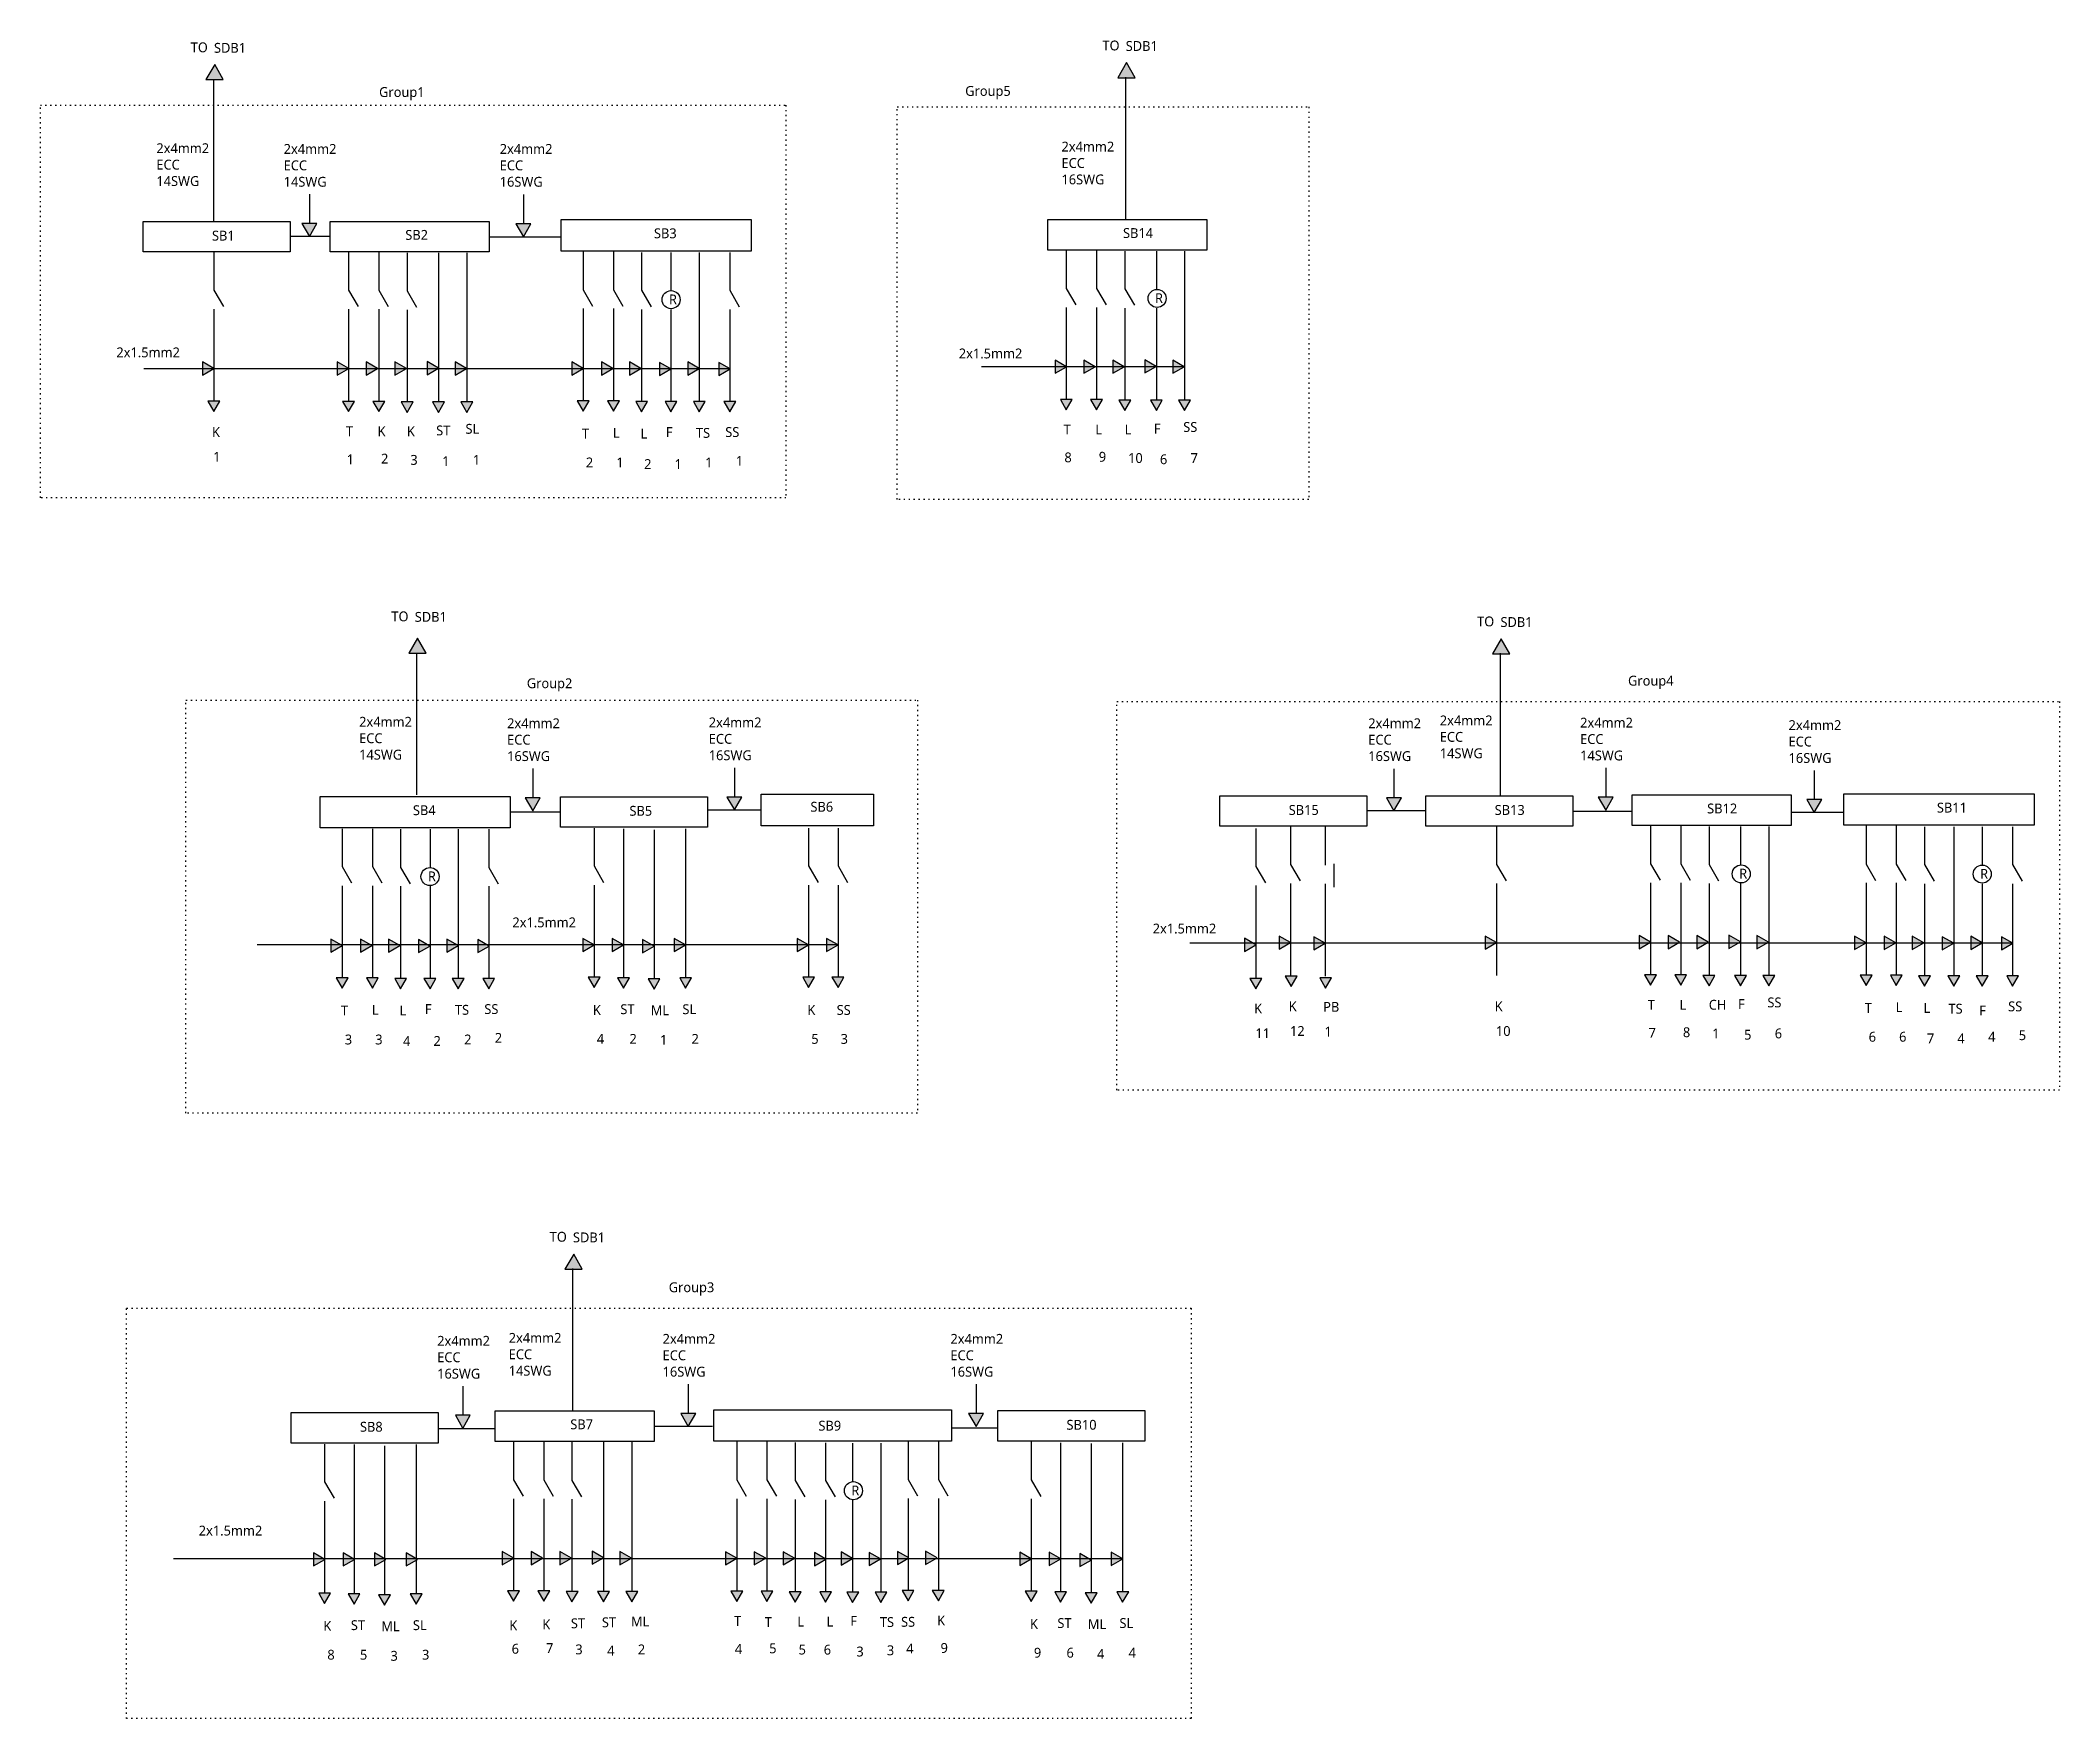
# Model space of a CAD drawing. Header units: inches. Extents: x 25 to 189, y -88 to 48.
import ezdxf

# ---------------------------------------------------------------- set-up
doc = ezdxf.new("R2010")
doc.units = ezdxf.units.IN
doc.header["$LTSCALE"] = 0.1
doc.header["$MEASUREMENT"] = 0
doc.linetypes.add('ACAD_ISO07W100', pattern=[3, 0, -3])

msp = doc.modelspace()

# ---------------------------------------------------------------- texts
at = {"linetype": 'Continuous', "char_height": 0.8, "width": 0.3799, "attachment_point": 1}
for s, insert in [('{\\fYu Gothic|b0|i0|c0|p34;TO}', (37.45, 47.83)), ('{\\fYu Gothic|b0|i0|c0|p34;SDB1}', (39.34, 47.79)), ('{\\fYu Gothic|b0|i0|c0|p34;TO}', (111.51, 47.98)), ('{\\fYu Gothic|b0|i0|c0|p34;SDB1}', (113.4, 47.94)), ('{\\fYu Gothic|b0|i0|c0|p34;Group5}', (100.36, 44.29)), ('{\\fYu Gothic|b0|i0|c0|p34;Group1}', (52.75, 44.2)), ('{\\fYu Gothic|b0|i0|c0|p34;2x4mm2\\PECC\\P14SWG}', (34.66, 39.64)), ('{\\fYu Gothic|b0|i0|c0|p34;2x4mm2\\PECC\\P14SWG}', (45, 39.58)), ('{\\fYu Gothic|b0|i0|c0|p34;2x4mm2\\PECC\\P16SWG}', (62.55, 39.58)), ('{\\fYu Gothic|b0|i0|c0|p34;2x4mm2\\PECC\\P16SWG}', (108.18, 39.77)), ('{\\fYu Gothic|b0|i0|c0|p34;SB1}', (39.18, 32.54)), ('{\\fYu Gothic|b0|i0|c0|p34;SB2}', (54.88, 32.6)), ('{\\fYu Gothic|b0|i0|c0|p34;SB3}', (75.08, 32.73)), ('{\\fYu Gothic|b0|i0|c0|p34;SB14}', (113.18, 32.75)), ('{\\fYu Gothic|b0|i0|c0|p34;R}', (76.3, 27.36)), ('{\\fYu Gothic|b0|i0|c0|p34;R}', (115.78, 27.46)), ('{\\fYu Gothic|b0|i0|c0|p34;2x1.5mm2}', (31.41, 23.06)), ('{\\fYu Gothic|b0|i0|c0|p34;2x1.5mm2}', (99.84, 22.97)), ('{\\fYu Gothic|b0|i0|c0|p34;K}', (39.18, 16.59)), ('{\\fYu Gothic|b0|i0|c0|p34;T}', (50.06, 16.65)), ('{\\fYu Gothic|b0|i0|c0|p34;K}', (52.63, 16.65)), ('{\\fYu Gothic|b0|i0|c0|p34;K}', (55.01, 16.65)), ('{\\fYu Gothic|b0|i0|c0|p34;ST}', (57.39, 16.72)), ('{\\fYu Gothic|b0|i0|c0|p34;SL}', (59.77, 16.85)), ('{\\fYu Gothic|b0|i0|c0|p34;T}', (69.23, 16.46)), ('{\\fYu Gothic|b0|i0|c0|p34;L}', (71.74, 16.52)), ('{\\fYu Gothic|b0|i0|c0|p34;L}', (73.99, 16.46)), ('{\\fYu Gothic|b0|i0|c0|p34;F}', (76.05, 16.59)), ('{\\fYu Gothic|b0|i0|c0|p34;TS}', (78.49, 16.52)), ('{\\fYu Gothic|b0|i0|c0|p34;SS}', (80.87, 16.59)), ('{\\fYu Gothic|b0|i0|c0|p34;T}', (108.36, 16.8)), ('{\\fYu Gothic|b0|i0|c0|p34;L}', (110.93, 16.8)), ('{\\fYu Gothic|b0|i0|c0|p34;L}', (113.31, 16.8)), ('{\\fYu Gothic|b0|i0|c0|p34;F}', (115.69, 16.87)), ('{\\fYu Gothic|b0|i0|c0|p34;SS}', (118.07, 17)), ('{\\fYu Gothic|b0|i0|c0|p34;1}', (39.28, 14.58)), ('{\\fYu Gothic|b0|i0|c0|p34;1}', (50.12, 14.38)), ('{\\fYu Gothic|b0|i0|c0|p34;2}', (52.91, 14.43)), ('{\\fYu Gothic|b0|i0|c0|p34;3}', (55.29, 14.33)), ('{\\fYu Gothic|b0|i0|c0|p34;1}', (57.88, 14.23)), ('{\\fYu Gothic|b0|i0|c0|p34;1}', (60.37, 14.33)), ('{\\fYu Gothic|b0|i0|c0|p34;2}', (69.55, 14.12)), ('{\\fYu Gothic|b0|i0|c0|p34;1}', (72.02, 14.12)), ('{\\fYu Gothic|b0|i0|c0|p34;2}', (74.28, 13.99)), ('{\\fYu Gothic|b0|i0|c0|p34;1}', (76.75, 13.99)), ('{\\fYu Gothic|b0|i0|c0|p34;1}', (79.24, 14.12)), ('{\\fYu Gothic|b0|i0|c0|p34;1}', (81.73, 14.25)), ('{\\fYu Gothic|b0|i0|c0|p34;8}', (108.42, 14.53)), ('{\\fYu Gothic|b0|i0|c0|p34;9}', (111.21, 14.58)), ('{\\fYu Gothic|b0|i0|c0|p34;10}', (113.59, 14.48)), ('{\\fYu Gothic|b0|i0|c0|p34;6}', (116.18, 14.38)), ('{\\fYu Gothic|b0|i0|c0|p34;7}', (118.67, 14.48)), ('{\\fYu Gothic|b0|i0|c0|p34;TO}', (53.75, 1.62)), ('{\\fYu Gothic|b0|i0|c0|p34;SDB1}', (55.65, 1.58)), ('{\\fYu Gothic|b0|i0|c0|p34;TO}', (141.94, 1.21)), ('{\\fYu Gothic|b0|i0|c0|p34;SDB1}', (143.84, 1.16)), ('{\\fYu Gothic|b0|i0|c0|p34;Group2}', (64.75, -3.81)), ('{\\fYu Gothic|b0|i0|c0|p34;Group4}', (154.2, -3.6)), ('{\\fYu Gothic|b0|i0|c0|p34;2x4mm2\\PECC\\P14SWG}', (51.13, -6.94)), ('{\\fYu Gothic|b0|i0|c0|p34;2x4mm2\\PECC\\P16SWG}', (63.15, -7.06)), ('{\\fYu Gothic|b0|i0|c0|p34;2x4mm2\\PECC\\P16SWG}', (79.53, -6.99)), ('{\\fYu Gothic|b0|i0|c0|p34;2x4mm2\\PECC\\P16SWG}', (133.1, -7.06)), ('{\\fYu Gothic|b0|i0|c0|p34;2x4mm2\\PECC\\P14SWG}', (138.91, -6.83)), ('{\\fYu Gothic|b0|i0|c0|p34;2x4mm2\\PECC\\P14SWG}', (150.31, -7.01)), ('{\\fYu Gothic|b0|i0|c0|p34;2x4mm2\\PECC\\P16SWG}', (167.24, -7.21)), ('{\\fYu Gothic|b0|i0|c0|p34;SB4}', (55.5, -14.12)), ('{\\fYu Gothic|b0|i0|c0|p34;SB5}', (73.09, -14.17)), ('{\\fYu Gothic|b0|i0|c0|p34;SB6}', (87.79, -13.84)), ('{\\fYu Gothic|b0|i0|c0|p34;SB15}', (126.64, -14.1)), ('{\\fYu Gothic|b0|i0|c0|p34;SB13}', (143.37, -14.1)), ('{\\fYu Gothic|b0|i0|c0|p34;SB12}', (160.63, -13.98)), ('{\\fYu Gothic|b0|i0|c0|p34;SB11}', (179.29, -13.91)), ('{\\fYu Gothic|b0|i0|c0|p34;R}', (56.72, -19.49)), ('{\\fYu Gothic|b0|i0|c0|p34;R}', (163.23, -19.27)), ('{\\fYu Gothic|b0|i0|c0|p34;R}', (182.8, -19.29)), ('{\\fYu Gothic|b0|i0|c0|p34;2x1.5mm2}', (63.58, -23.23)), ('{\\fYu Gothic|b0|i0|c0|p34;2x1.5mm2}', (115.59, -23.73)), ('{\\fYu Gothic|b0|i0|c0|p34;T}', (49.65, -30.39)), ('{\\fYu Gothic|b0|i0|c0|p34;L}', (52.16, -30.33)), ('{\\fYu Gothic|b0|i0|c0|p34;L}', (54.41, -30.39)), ('{\\fYu Gothic|b0|i0|c0|p34;F}', (56.47, -30.27)), ('{\\fYu Gothic|b0|i0|c0|p34;TS}', (58.91, -30.33)), ('{\\fYu Gothic|b0|i0|c0|p34;SS}', (61.3, -30.27)), ('{\\fYu Gothic|b0|i0|c0|p34;K}', (70.12, -30.34)), ('{\\fYu Gothic|b0|i0|c0|p34;ST}', (72.35, -30.28)), ('{\\fYu Gothic|b0|i0|c0|p34;ML}', (74.82, -30.37)), ('{\\fYu Gothic|b0|i0|c0|p34;SL}', (77.39, -30.28)), ('{\\fYu Gothic|b0|i0|c0|p34;K}', (87.54, -30.34)), ('{\\fYu Gothic|b0|i0|c0|p34;SS}', (89.92, -30.34)), ('{\\fYu Gothic|b0|i0|c0|p34;K}', (123.83, -30.22)), ('{\\fYu Gothic|b0|i0|c0|p34;K}', (126.64, -30.04)), ('{\\fYu Gothic|b0|i0|c0|p34;PB}', (129.44, -30.09)), ('{\\fYu Gothic|b0|i0|c0|p34;K}', (143.37, -30.04)), ('{\\fYu Gothic|b0|i0|c0|p34;T}', (155.81, -29.92)), ('{\\fYu Gothic|b0|i0|c0|p34;L}', (158.38, -29.92)), ('{\\fYu Gothic|b0|i0|c0|p34;CH}', (160.76, -29.92)), ('{\\fYu Gothic|b0|i0|c0|p34;F}', (163.14, -29.86)), ('{\\fYu Gothic|b0|i0|c0|p34;SS}', (165.52, -29.73)), ('{\\fYu Gothic|b0|i0|c0|p34;T}', (173.43, -30.18)), ('{\\fYu Gothic|b0|i0|c0|p34;L}', (175.94, -30.11)), ('{\\fYu Gothic|b0|i0|c0|p34;L}', (178.2, -30.18)), ('{\\fYu Gothic|b0|i0|c0|p34;TS}', (180.23, -30.24)), ('{\\fYu Gothic|b0|i0|c0|p34;F}', (182.73, -30.38)), ('{\\fYu Gothic|b0|i0|c0|p34;SS}', (185.08, -30.05)), ('{\\fYu Gothic|b0|i0|c0|p34;3}', (49.97, -32.74)), ('{\\fYu Gothic|b0|i0|c0|p34;3}', (52.44, -32.74)), ('{\\fYu Gothic|b0|i0|c0|p34;2}', (59.66, -32.74)), ('{\\fYu Gothic|b0|i0|c0|p34;2}', (62.15, -32.61)), ('{\\fYu Gothic|b0|i0|c0|p34;4}', (70.44, -32.69)), ('{\\fYu Gothic|b0|i0|c0|p34;2}', (73.09, -32.69)), ('{\\fYu Gothic|b0|i0|c0|p34;1}', (75.57, -32.77)), ('{\\fYu Gothic|b0|i0|c0|p34;2}', (78.13, -32.69)), ('{\\fYu Gothic|b0|i0|c0|p34;5}', (87.86, -32.69)), ('{\\fYu Gothic|b0|i0|c0|p34;3}', (90.24, -32.69)), ('{\\fYu Gothic|b0|i0|c0|p34;11}', (123.93, -32.23)), ('{\\fYu Gothic|b0|i0|c0|p34;12}', (126.74, -32.05)), ('{\\fYu Gothic|b0|i0|c0|p34;1}', (129.54, -32.1)), ('{\\fYu Gothic|b0|i0|c0|p34;10}', (143.47, -32.05)), ('{\\fYu Gothic|b0|i0|c0|p34;7}', (155.87, -32.2)), ('{\\fYu Gothic|b0|i0|c0|p34;8}', (158.66, -32.15)), ('{\\fYu Gothic|b0|i0|c0|p34;1}', (161.04, -32.25)), ('{\\fYu Gothic|b0|i0|c0|p34;5}', (163.63, -32.35)), ('{\\fYu Gothic|b0|i0|c0|p34;6}', (166.12, -32.25)), ('{\\fYu Gothic|b0|i0|c0|p34;6}', (173.75, -32.52)), ('{\\fYu Gothic|b0|i0|c0|p34;6}', (176.22, -32.52)), ('{\\fYu Gothic|b0|i0|c0|p34;7}', (178.48, -32.65)), ('{\\fYu Gothic|b0|i0|c0|p34;4}', (180.95, -32.65)), ('{\\fYu Gothic|b0|i0|c0|p34;4}', (183.45, -32.52)), ('{\\fYu Gothic|b0|i0|c0|p34;5}', (185.94, -32.39)), ('{\\fYu Gothic|b0|i0|c0|p34;4}', (54.7, -32.86)), ('{\\fYu Gothic|b0|i0|c0|p34;2}', (57.17, -32.86)), ('{\\fYu Gothic|b0|i0|c0|p34;TO}', (66.61, -48.76)), ('{\\fYu Gothic|b0|i0|c0|p34;SDB1}', (68.5, -48.81)), ('{\\fYu Gothic|b0|i0|c0|p34;Group3}', (76.28, -52.86)), ('{\\fYu Gothic|b0|i0|c0|p34;2x4mm2\\PECC\\P16SWG}', (57.47, -57.21)), ('{\\fYu Gothic|b0|i0|c0|p34;2x4mm2\\PECC\\P14SWG}', (63.28, -56.97)), ('{\\fYu Gothic|b0|i0|c0|p34;2x4mm2\\PECC\\P16SWG}', (75.78, -57.05)), ('{\\fYu Gothic|b0|i0|c0|p34;2x4mm2\\PECC\\P16SWG}', (99.16, -57.05)), ('{\\fYu Gothic|b0|i0|c0|p34;SB8}', (51.2, -64.19)), ('{\\fYu Gothic|b0|i0|c0|p34;SB7}', (68.28, -63.99)), ('{\\fYu Gothic|b0|i0|c0|p34;SB9}', (88.44, -64.1)), ('{\\fYu Gothic|b0|i0|c0|p34;SB10}', (108.59, -64.03)), ('{\\fYu Gothic|b0|i0|c0|p34;R}', (91.11, -69.36)), ('{\\fYu Gothic|b0|i0|c0|p34;2x1.5mm2}', (38.1, -72.62)), ('{\\fYu Gothic|b0|i0|c0|p34;K}', (48.23, -80.36)), ('{\\fYu Gothic|b0|i0|c0|p34;ST}', (50.46, -80.3)), ('{\\fYu Gothic|b0|i0|c0|p34;SL}', (55.5, -80.3)), ('{\\fYu Gothic|b0|i0|c0|p34;K}', (63.33, -80.32)), ('{\\fYu Gothic|b0|i0|c0|p34;K}', (66.01, -80.24)), ('{\\fYu Gothic|b0|i0|c0|p34;ST}', (68.33, -80.15)), ('{\\fYu Gothic|b0|i0|c0|p34;ST}', (70.85, -80.07)), ('{\\fYu Gothic|b0|i0|c0|p34;ML}', (73.21, -80)), ('{\\fYu Gothic|b0|i0|c0|p34;T}', (81.59, -79.96)), ('{\\fYu Gothic|b0|i0|c0|p34;T}', (84.08, -80.05)), ('{\\fYu Gothic|b0|i0|c0|p34;L}', (86.72, -80.01)), ('{\\fYu Gothic|b0|i0|c0|p34;L}', (89.1, -80.01)), ('{\\fYu Gothic|b0|i0|c0|p34;F}', (91.03, -79.95)), ('{\\fYu Gothic|b0|i0|c0|p34;TS}', (93.43, -80.05)), ('{\\fYu Gothic|b0|i0|c0|p34;SS}', (95.15, -80.03)), ('{\\fYu Gothic|b0|i0|c0|p34;K}', (98.08, -79.92)), ('{\\fYu Gothic|b0|i0|c0|p34;K}', (105.62, -80.2)), ('{\\fYu Gothic|b0|i0|c0|p34;ST}', (107.85, -80.13)), ('{\\fYu Gothic|b0|i0|c0|p34;ML}', (110.32, -80.22)), ('{\\fYu Gothic|b0|i0|c0|p34;SL}', (112.89, -80.13)), ('{\\fYu Gothic|b0|i0|c0|p34;ML}', (52.93, -80.39)), ('{\\fYu Gothic|b0|i0|c0|p34;8}', (48.55, -82.7)), ('{\\fYu Gothic|b0|i0|c0|p34;5}', (51.2, -82.7)), ('{\\fYu Gothic|b0|i0|c0|p34;3}', (53.68, -82.79)), ('{\\fYu Gothic|b0|i0|c0|p34;3}', (56.24, -82.7)), ('{\\fYu Gothic|b0|i0|c0|p34;6}', (63.52, -82.22)), ('{\\fYu Gothic|b0|i0|c0|p34;7}', (66.31, -82.16)), ('{\\fYu Gothic|b0|i0|c0|p34;3}', (68.69, -82.27)), ('{\\fYu Gothic|b0|i0|c0|p34;4}', (71.28, -82.37)), ('{\\fYu Gothic|b0|i0|c0|p34;2}', (73.77, -82.27)), ('{\\fYu Gothic|b0|i0|c0|p34;4}', (81.65, -82.23)), ('{\\fYu Gothic|b0|i0|c0|p34;5}', (84.44, -82.18)), ('{\\fYu Gothic|b0|i0|c0|p34;5}', (86.83, -82.28)), ('{\\fYu Gothic|b0|i0|c0|p34;6}', (88.87, -82.29)), ('{\\fYu Gothic|b0|i0|c0|p34;3}', (91.52, -82.44)), ('{\\fYu Gothic|b0|i0|c0|p34;3}', (94, -82.34)), ('{\\fYu Gothic|b0|i0|c0|p34;4}', (95.57, -82.2)), ('{\\fYu Gothic|b0|i0|c0|p34;9}', (98.36, -82.15)), ('{\\fYu Gothic|b0|i0|c0|p34;9}', (105.94, -82.54)), ('{\\fYu Gothic|b0|i0|c0|p34;6}', (108.59, -82.54)), ('{\\fYu Gothic|b0|i0|c0|p34;4}', (111.07, -82.63)), ('{\\fYu Gothic|b0|i0|c0|p34;4}', (113.63, -82.54))]:
    msp.add_mtext(s, dxfattribs=dict(at, insert=insert))

# ---------------------------------------------------------------- hatches: boundary and pattern name
at = {"linetype": 'Continuous'}
h = msp.add_hatch(color=250, dxfattribs=at)
h.paths.add_polyline_path([(39.34, 17.85), (39.82, 18.69), (38.85, 18.69)])
h.paths.add_polyline_path([(39.34, 21.36), (38.41, 21.89), (38.41, 20.82)])
h.paths.add_polyline_path([(50.29, 21.34), (49.36, 21.88), (49.36, 20.8)])
h.paths.add_polyline_path([(52.63, 21.34), (51.7, 21.88), (51.7, 20.8)])
h.paths.add_polyline_path([(54.97, 21.34), (54.04, 21.88), (54.04, 20.8)])
h.paths.add_polyline_path([(57.57, 21.37), (56.65, 21.91), (56.65, 20.84)])
h.paths.add_polyline_path([(59.85, 21.34), (58.92, 21.88), (58.92, 20.8)])
h.paths.add_polyline_path([(50.27, 17.85), (50.76, 18.68), (49.79, 18.68)])
h.paths.add_polyline_path([(52.73, 17.85), (53.21, 18.68), (52.25, 18.68)])
h.paths.add_polyline_path([(55.02, 17.79), (55.51, 18.63), (54.54, 18.63)])
h.paths.add_polyline_path([(57.59, 17.79), (58.07, 18.63), (57.1, 18.63)])
h.paths.add_polyline_path([(59.88, 17.79), (60.36, 18.63), (59.4, 18.63)])
h.paths.add_polyline_path([(69.33, 21.34), (68.41, 21.88), (68.41, 20.81)])
h.paths.add_polyline_path([(71.74, 21.34), (70.81, 21.88), (70.81, 20.81)])
h.paths.add_polyline_path([(74.02, 21.34), (73.09, 21.88), (73.09, 20.81)])
h.paths.add_polyline_path([(76.45, 21.31), (75.53, 21.84), (75.53, 20.77)])
h.paths.add_polyline_path([(78.76, 21.34), (77.83, 21.88), (77.83, 20.81)])
h.paths.add_polyline_path([(81.27, 21.31), (80.34, 21.84), (80.34, 20.77)])
h.paths.add_polyline_path([(69.33, 17.89), (69.81, 18.72), (68.85, 18.72)])
h.paths.add_polyline_path([(71.79, 17.89), (72.27, 18.72), (71.3, 18.72)])
h.paths.add_polyline_path([(74.08, 17.83), (74.56, 18.67), (73.6, 18.67)])
h.paths.add_polyline_path([(76.46, 17.83), (76.95, 18.67), (75.98, 18.67)])
h.paths.add_polyline_path([(78.76, 17.83), (79.24, 18.67), (78.28, 18.67)])
h.paths.add_polyline_path([(81.24, 17.83), (81.72, 18.67), (80.75, 18.67)])
h.paths.add_polyline_path([(64.48, 32.04), (65.09, 33.09), (63.87, 33.09)])
h.paths.add_polyline_path([(47.09, 32.08), (47.7, 33.13), (46.48, 33.13)])
h.paths.add_polyline_path([(39.4, 46.04), (38.69, 44.81), (40.1, 44.81)])
h = msp.add_hatch(color=250, dxfattribs=at)
h.paths.add_polyline_path([(113.46, 46.19), (112.75, 44.96), (114.16, 44.96)])
h.paths.add_polyline_path([(108.59, 21.49), (107.66, 22.03), (107.66, 20.96)])
h.paths.add_polyline_path([(110.93, 21.49), (110, 22.03), (110, 20.96)])
h.paths.add_polyline_path([(113.27, 21.49), (112.34, 22.03), (112.34, 20.96)])
h.paths.add_polyline_path([(115.87, 21.52), (114.95, 22.06), (114.95, 20.99)])
h.paths.add_polyline_path([(118.15, 21.49), (117.22, 22.03), (117.22, 20.96)])
h.paths.add_polyline_path([(108.57, 18), (109.06, 18.83), (108.09, 18.83)])
h.paths.add_polyline_path([(111.03, 18), (111.51, 18.83), (110.55, 18.83)])
h.paths.add_polyline_path([(113.32, 17.94), (113.81, 18.78), (112.84, 18.78)])
h.paths.add_polyline_path([(115.89, 17.94), (116.37, 18.78), (115.4, 18.78)])
h.paths.add_polyline_path([(118.18, 17.94), (118.66, 18.78), (117.7, 18.78)])
h = msp.add_hatch(color=250, dxfattribs=at)
h.paths.add_polyline_path([(49.76, -25.51), (48.83, -24.98), (48.83, -26.05)])
h.paths.add_polyline_path([(52.16, -25.51), (51.23, -24.98), (51.23, -26.05)])
h.paths.add_polyline_path([(54.44, -25.51), (53.51, -24.98), (53.51, -26.05)])
h.paths.add_polyline_path([(56.88, -25.55), (55.95, -25.01), (55.95, -26.08)])
h.paths.add_polyline_path([(59.18, -25.51), (58.25, -24.98), (58.25, -26.05)])
h.paths.add_polyline_path([(61.69, -25.55), (60.76, -25.01), (60.76, -26.08)])
h.paths.add_polyline_path([(49.75, -28.96), (50.23, -28.13), (49.27, -28.13)])
h.paths.add_polyline_path([(61.66, -29.02), (62.14, -28.18), (61.17, -28.18)])
h.paths.add_polyline_path([(59.18, -29.02), (59.66, -28.18), (58.7, -28.18)])
h.paths.add_polyline_path([(56.89, -29.02), (57.37, -28.18), (56.4, -28.18)])
h.paths.add_polyline_path([(54.5, -29.02), (54.98, -28.18), (54.02, -28.18)])
h.paths.add_polyline_path([(52.21, -28.96), (52.69, -28.13), (51.72, -28.13)])
h.paths.add_polyline_path([(77.65, -25.46), (76.73, -24.93), (76.73, -26)])
h.paths.add_polyline_path([(75.09, -25.55), (74.16, -25.02), (74.16, -26.09)])
h.paths.add_polyline_path([(72.61, -25.46), (71.69, -24.93), (71.69, -26)])
h.paths.add_polyline_path([(70.23, -25.46), (69.3, -24.93), (69.3, -26)])
h.paths.add_polyline_path([(70.22, -28.92), (70.7, -28.08), (69.74, -28.08)])
h.paths.add_polyline_path([(72.61, -28.97), (73.09, -28.13), (72.13, -28.13)])
h.paths.add_polyline_path([(75.09, -29.06), (75.57, -28.22), (74.6, -28.22)])
h.paths.add_polyline_path([(77.65, -28.97), (78.13, -28.13), (77.17, -28.13)])
h.paths.add_polyline_path([(87.64, -25.46), (86.72, -24.93), (86.72, -26)])
h.paths.add_polyline_path([(90.03, -25.46), (89.1, -24.93), (89.1, -26)])
h.paths.add_polyline_path([(87.64, -28.92), (88.12, -28.08), (87.16, -28.08)])
h.paths.add_polyline_path([(90.03, -28.92), (90.51, -28.08), (89.54, -28.08)])
h.paths.add_polyline_path([(65.24, -14.57), (65.85, -13.52), (64.63, -13.52)])
h.paths.add_polyline_path([(81.62, -14.5), (82.23, -13.45), (81.01, -13.45)])
h.paths.add_polyline_path([(55.87, -0.54), (55.16, -1.77), (56.58, -1.77)])
h = msp.add_hatch(color=250, dxfattribs=at)
h.paths.add_polyline_path([(143.89, -0.59), (143.18, -1.81), (144.6, -1.81)])
h.paths.add_polyline_path([(152.39, -14.52), (153, -13.47), (151.78, -13.47)])
h.paths.add_polyline_path([(135.19, -14.57), (135.8, -13.52), (134.58, -13.52)])
h.paths.add_polyline_path([(169.33, -14.71), (169.94, -13.66), (168.72, -13.66)])
h.paths.add_polyline_path([(123.98, -25.45), (123.06, -24.91), (123.06, -25.99)])
h.paths.add_polyline_path([(126.79, -25.27), (125.87, -24.74), (125.87, -25.81)])
h.paths.add_polyline_path([(129.6, -25.32), (128.67, -24.79), (128.67, -25.86)])
h.paths.add_polyline_path([(143.53, -25.27), (142.6, -24.74), (142.6, -25.81)])
h.paths.add_polyline_path([(156.04, -25.24), (155.11, -24.7), (155.11, -25.77)])
h.paths.add_polyline_path([(158.38, -25.24), (157.45, -24.7), (157.45, -25.77)])
h.paths.add_polyline_path([(160.72, -25.24), (159.79, -24.7), (159.79, -25.77)])
h.paths.add_polyline_path([(163.33, -25.2), (162.4, -24.67), (162.4, -25.74)])
h.paths.add_polyline_path([(165.6, -25.24), (164.67, -24.7), (164.67, -25.77)])
h.paths.add_polyline_path([(173.54, -25.3), (172.61, -24.76), (172.61, -25.83)])
h.paths.add_polyline_path([(175.95, -25.3), (175.02, -24.76), (175.02, -25.83)])
h.paths.add_polyline_path([(178.22, -25.3), (177.29, -24.76), (177.29, -25.83)])
h.paths.add_polyline_path([(180.66, -25.33), (179.73, -24.79), (179.73, -25.87)])
h.paths.add_polyline_path([(182.97, -25.3), (182.04, -24.76), (182.04, -25.83)])
h.paths.add_polyline_path([(185.47, -25.33), (184.54, -24.79), (184.54, -25.87)])
h.paths.add_polyline_path([(156.02, -28.73), (156.51, -27.89), (155.54, -27.89)])
h.paths.add_polyline_path([(158.48, -28.73), (158.96, -27.89), (158, -27.89)])
h.paths.add_polyline_path([(160.78, -28.78), (161.26, -27.95), (160.29, -27.95)])
h.paths.add_polyline_path([(163.34, -28.78), (163.82, -27.95), (162.85, -27.95)])
h.paths.add_polyline_path([(165.63, -28.78), (166.12, -27.95), (165.15, -27.95)])
h.paths.add_polyline_path([(173.54, -28.75), (174.02, -27.91), (173.05, -27.91)])
h.paths.add_polyline_path([(175.99, -28.75), (176.47, -27.91), (175.51, -27.91)])
h.paths.add_polyline_path([(178.29, -28.8), (178.77, -27.97), (177.8, -27.97)])
h.paths.add_polyline_path([(180.67, -28.8), (181.15, -27.97), (180.19, -27.97)])
h.paths.add_polyline_path([(182.96, -28.8), (183.45, -27.97), (182.48, -27.97)])
h.paths.add_polyline_path([(185.44, -28.8), (185.92, -27.97), (184.96, -27.97)])
h = msp.add_hatch(color=250, dxfattribs=at)
h.paths.add_polyline_path([(129.64, -28.96), (130.12, -28.12), (129.16, -28.12)])
h.paths.add_polyline_path([(126.84, -28.83), (127.32, -28), (126.36, -28)])
h.paths.add_polyline_path([(123.98, -29.02), (124.46, -28.19), (123.49, -28.19)])
h = msp.add_hatch(color=250, dxfattribs=at)
h.paths.add_polyline_path([(48.35, -75.36), (47.42, -74.82), (47.42, -75.89)])
h.paths.add_polyline_path([(50.76, -75.36), (49.83, -74.82), (49.83, -75.89)])
h.paths.add_polyline_path([(53.3, -75.36), (52.37, -74.82), (52.37, -75.89)])
h.paths.add_polyline_path([(55.88, -75.36), (54.96, -74.82), (54.96, -75.89)])
h.paths.add_polyline_path([(48.33, -78.93), (48.81, -78.1), (47.85, -78.1)])
h.paths.add_polyline_path([(50.72, -78.99), (51.2, -78.15), (50.24, -78.15)])
h.paths.add_polyline_path([(53.2, -79.07), (53.68, -78.24), (52.71, -78.24)])
h.paths.add_polyline_path([(55.76, -78.99), (56.24, -78.15), (55.28, -78.15)])
h.paths.add_polyline_path([(63.69, -75.25), (62.76, -74.72), (62.76, -75.79)])
h.paths.add_polyline_path([(66.03, -75.25), (65.1, -74.72), (65.1, -75.79)])
h.paths.add_polyline_path([(68.37, -75.25), (67.44, -74.72), (67.44, -75.79)])
h.paths.add_polyline_path([(70.97, -75.22), (70.05, -74.69), (70.05, -75.76)])
h.paths.add_polyline_path([(73.25, -75.25), (72.32, -74.72), (72.32, -75.79)])
h.paths.add_polyline_path([(63.67, -78.75), (64.16, -77.91), (63.19, -77.91)])
h.paths.add_polyline_path([(66.13, -78.75), (66.61, -77.91), (65.65, -77.91)])
h.paths.add_polyline_path([(68.42, -78.8), (68.91, -77.96), (67.94, -77.96)])
h.paths.add_polyline_path([(70.99, -78.8), (71.47, -77.96), (70.5, -77.96)])
h.paths.add_polyline_path([(73.28, -78.8), (73.76, -77.96), (72.8, -77.96)])
h.paths.add_polyline_path([(81.82, -75.27), (80.89, -74.74), (80.89, -75.81)])
h.paths.add_polyline_path([(84.16, -75.27), (83.23, -74.74), (83.23, -75.81)])
h.paths.add_polyline_path([(86.5, -75.27), (85.57, -74.74), (85.57, -75.81)])
h.paths.add_polyline_path([(89.04, -75.33), (88.11, -74.8), (88.11, -75.87)])
h.paths.add_polyline_path([(91.21, -75.29), (90.28, -74.75), (90.28, -75.83)])
h.paths.add_polyline_path([(93.49, -75.32), (92.56, -74.79), (92.56, -75.86)])
h.paths.add_polyline_path([(95.78, -75.24), (94.85, -74.71), (94.85, -75.78)])
h.paths.add_polyline_path([(98.08, -75.24), (97.15, -74.7), (97.15, -75.77)])
h.paths.add_polyline_path([(81.81, -78.77), (82.29, -77.93), (81.32, -77.93)])
h.paths.add_polyline_path([(84.26, -78.77), (84.74, -77.93), (83.78, -77.93)])
h.paths.add_polyline_path([(86.56, -78.82), (87.04, -77.98), (86.07, -77.98)])
h.paths.add_polyline_path([(89.02, -78.82), (89.5, -77.99), (88.54, -77.99)])
h.paths.add_polyline_path([(95.72, -78.73), (96.2, -77.89), (95.24, -77.89)])
h.paths.add_polyline_path([(91.22, -78.87), (91.71, -78.03), (90.74, -78.03)])
h.paths.add_polyline_path([(93.52, -78.87), (94, -78.03), (93.04, -78.03)])
h.paths.add_polyline_path([(98.18, -78.73), (98.66, -77.89), (97.69, -77.89)])
h.paths.add_polyline_path([(105.73, -75.32), (104.8, -74.78), (104.8, -75.85)])
h.paths.add_polyline_path([(108.12, -75.32), (107.19, -74.78), (107.19, -75.85)])
h.paths.add_polyline_path([(110.59, -75.41), (109.66, -74.87), (109.66, -75.94)])
h.paths.add_polyline_path([(113.16, -75.32), (112.23, -74.78), (112.23, -75.85)])
h.paths.add_polyline_path([(113.15, -78.82), (113.64, -77.99), (112.67, -77.99)])
h.paths.add_polyline_path([(110.59, -78.91), (111.07, -78.08), (110.11, -78.08)])
h.paths.add_polyline_path([(108.11, -78.82), (108.6, -77.99), (107.63, -77.99)])
h.paths.add_polyline_path([(105.72, -78.77), (106.21, -77.93), (105.24, -77.93)])
h.paths.add_polyline_path([(101.25, -64.56), (101.86, -63.51), (100.64, -63.51)])
h.paths.add_polyline_path([(77.86, -64.56), (78.47, -63.51), (77.25, -63.51)])
h.paths.add_polyline_path([(59.55, -64.72), (60.16, -63.66), (58.95, -63.66)])
h.paths.add_polyline_path([(68.56, -50.56), (67.85, -51.78), (69.26, -51.78)])

# ---------------------------------------------------------------- linework, layer by layer
for p, q in [((39.34, 33.3), (39.34, 44.85)), ((113.4, 33.45), (113.4, 45)), ((47.09, 35.5), (47.09, 33.13)), ((64.48, 35.47), (64.48, 33.09)), ((61.69, 33.3), (61.69, 30.82)), ((82.97, 33.45), (82.97, 30.89)), ((119.99, 33.45), (119.99, 30.97)), ((45.52, 32.09), (48.76, 32.09)), ((61.69, 32.04), (67.49, 32.04)), ((39.34, 30.8), (39.34, 30.82)), ((39.34, 30.8), (39.34, 27.71)), ((50.27, 30.79), (50.27, 27.71)), ((52.73, 30.79), (52.73, 27.71)), ((55.02, 30.74), (55.02, 27.65)), ((57.59, 30.74), (57.59, 27.65)), ((59.88, 30.74), (59.88, 27.65)), ((69.33, 30.84), (69.33, 27.75)), ((71.79, 30.84), (71.79, 27.75)), ((74.08, 30.78), (74.08, 27.7)), ((76.46, 30.78), (76.46, 27.7)), ((78.76, 30.78), (78.76, 27.7)), ((81.24, 30.78), (81.24, 27.7)), ((108.57, 30.95), (108.57, 27.86)), ((111.03, 30.95), (111.03, 27.86)), ((113.32, 30.89), (113.32, 27.81)), ((115.89, 30.89), (115.89, 27.81)), ((118.18, 30.89), (118.18, 27.81)), ((39.34, 27.71), (40.11, 26.39)), ((50.27, 27.71), (51.05, 26.38)), ((52.73, 27.71), (53.5, 26.38)), ((55.02, 27.65), (55.8, 26.32)), ((57.59, 27.65), (57.59, 26.11)), ((59.88, 27.65), (59.88, 26.11)), ((69.33, 27.75), (70.1, 26.42)), ((71.79, 27.75), (72.56, 26.42)), ((74.08, 27.7), (74.85, 26.37)), ((78.76, 27.7), (78.76, 26.15)), ((81.24, 27.7), (82.01, 26.37)), ((108.57, 27.86), (109.35, 26.53)), ((108.57, 26.31), (108.57, 18.83)), ((111.03, 27.86), (111.8, 26.53)), ((111.03, 26.31), (111.03, 18.83)), ((113.32, 27.81), (114.1, 26.48)), ((113.32, 26.26), (113.32, 18.78)), ((115.89, 26.26), (115.89, 18.78)), ((118.18, 27.81), (118.18, 26.26)), ((118.18, 26.26), (118.18, 18.78)), ((39.34, 26.17), (39.34, 18.69)), ((50.27, 26.16), (50.27, 18.68)), ((52.73, 26.16), (52.73, 18.68)), ((55.02, 26.11), (55.02, 18.63)), ((57.59, 26.11), (57.59, 18.63)), ((59.88, 26.11), (59.88, 18.63)), ((69.33, 26.21), (69.33, 18.72)), ((71.79, 26.21), (71.79, 18.72)), ((74.08, 26.15), (74.08, 18.67)), ((76.46, 26.15), (76.46, 18.67)), ((78.76, 26.15), (78.76, 18.67)), ((81.24, 26.15), (81.24, 18.67)), ((33.65, 21.34), (81.16, 21.34)), ((118.15, 21.49), (101.68, 21.49)), ((55.81, -13.28), (55.81, -1.73)), ((143.83, -13.33), (143.83, -1.78)), ((65.24, -11.14), (65.24, -13.52)), ((81.62, -11.07), (81.62, -13.45)), ((135.19, -11.15), (135.19, -13.52)), ((152.39, -11.09), (152.39, -13.47)), ((169.32, -11.29), (169.32, -13.66)), ((63.39, -13.4), (63.39, -15.96)), ((63.46, -14.64), (67.5, -14.64)), ((79.49, -14.5), (83.75, -14.5)), ((133.02, -14.54), (137.78, -14.54)), ((149.72, -14.61), (154.56, -14.61)), ((167.45, -13.28), (167.45, -15.76)), ((167.45, -14.68), (171.7, -14.68)), ((187.18, -13.19), (187.18, -15.74)), ((49.75, -16.02), (49.75, -19.1)), ((52.21, -16.02), (52.21, -19.1)), ((54.5, -16.07), (54.5, -19.16)), ((56.89, -16.07), (56.89, -19.16)), ((59.18, -16.07), (59.18, -19.16)), ((61.66, -16.07), (61.66, -19.16)), ((70.22, -15.97), (70.22, -19.05)), ((72.61, -16.02), (72.61, -19.11)), ((75.09, -16.11), (75.09, -19.2)), ((77.65, -16.02), (77.65, -19.11)), ((87.64, -15.97), (87.64, -19.05)), ((90.03, -15.97), (90.03, -19.05)), ((123.98, -16.01), (123.98, -19.09)), ((126.79, -15.83), (126.79, -18.92)), ((129.6, -15.88), (129.6, -18.97)), ((143.53, -15.83), (143.53, -18.92)), ((156.02, -15.78), (156.02, -18.87)), ((158.48, -15.78), (158.48, -18.87)), ((160.78, -15.84), (160.78, -18.92)), ((163.34, -15.84), (163.34, -18.92)), ((165.63, -15.84), (165.63, -18.92)), ((173.54, -15.8), (173.54, -18.89)), ((175.99, -15.8), (175.99, -18.89)), ((178.29, -15.86), (178.29, -18.94)), ((180.67, -15.86), (180.67, -18.94)), ((182.96, -15.86), (182.96, -18.94)), ((185.44, -15.86), (185.44, -18.94)), ((49.75, -19.1), (50.52, -20.43)), ((52.21, -19.1), (52.98, -20.43)), ((54.5, -19.16), (55.27, -20.49)), ((59.18, -19.16), (59.18, -20.7)), ((61.66, -19.16), (62.43, -20.49)), ((70.22, -19.05), (70.99, -20.38)), ((72.61, -19.11), (72.61, -20.65)), ((75.09, -19.2), (75.09, -20.74)), ((77.65, -19.11), (77.65, -20.65)), ((87.64, -19.05), (88.41, -20.38)), ((90.03, -19.05), (90.8, -20.38)), ((123.98, -19.09), (124.76, -20.42)), ((126.79, -18.92), (127.57, -20.25)), ((130.31, -18.87), (130.31, -20.77)), ((143.53, -18.92), (144.3, -20.25)), ((156.02, -18.87), (156.8, -20.2)), ((158.48, -18.87), (159.25, -20.2)), ((160.78, -18.92), (161.55, -20.25)), ((165.63, -18.92), (165.63, -20.47)), ((173.54, -18.89), (174.31, -20.22)), ((175.99, -18.89), (176.76, -20.22)), ((178.29, -18.94), (179.06, -20.27)), ((180.67, -18.94), (180.67, -20.49)), ((185.44, -18.94), (186.21, -20.27)), ((49.75, -20.65), (49.75, -28.13)), ((52.21, -20.65), (52.21, -28.13)), ((54.5, -20.7), (54.5, -28.18)), ((56.89, -20.7), (56.89, -28.18)), ((59.18, -20.7), (59.18, -28.18)), ((61.66, -20.7), (61.66, -28.18)), ((70.22, -20.6), (70.22, -28.08)), ((72.61, -20.65), (72.61, -28.13)), ((75.09, -20.74), (75.09, -28.22)), ((77.65, -20.65), (77.65, -28.13)), ((87.64, -20.6), (87.64, -28.08)), ((90.03, -20.6), (90.03, -28.08)), ((123.98, -20.64), (123.98, -28.12)), ((126.79, -20.46), (126.79, -27.94)), ((129.6, -20.51), (129.6, -27.99)), ((143.53, -20.46), (143.53, -27.94)), ((156.02, -20.41), (156.02, -27.89)), ((158.48, -20.41), (158.48, -27.89)), ((160.78, -20.47), (160.78, -27.95)), ((163.34, -20.47), (163.34, -27.95)), ((165.63, -20.47), (165.63, -27.95)), ((173.54, -20.43), (173.54, -27.91)), ((175.99, -20.43), (175.99, -27.91)), ((178.29, -20.49), (178.29, -27.97)), ((180.67, -20.49), (180.67, -27.97)), ((182.96, -20.49), (182.96, -27.97)), ((185.44, -20.49), (185.44, -27.97)), ((90.03, -25.46), (42.86, -25.46)), ((185.47, -25.33), (118.61, -25.33)), ((68.5, -63.3), (68.5, -51.74)), ((59.55, -61.29), (59.55, -63.66)), ((77.86, -61.14), (77.86, -63.51)), ((101.24, -61.14), (101.24, -63.51)), ((75.09, -63.3), (75.09, -65.78)), ((57.56, -64.72), (62.17, -64.72)), ((75.16, -64.53), (79.83, -64.53)), ((99.29, -64.67), (102.99, -64.67)), ((48.33, -65.99), (48.33, -69.07)), ((50.72, -66.04), (50.72, -69.13)), ((53.2, -66.13), (53.2, -69.21)), ((55.76, -66.04), (55.76, -69.13)), ((63.67, -65.8), (63.67, -68.89)), ((66.13, -65.8), (66.13, -68.89)), ((68.42, -65.85), (68.42, -68.94)), ((70.99, -65.85), (70.99, -68.94)), ((73.28, -65.85), (73.28, -68.94)), ((81.81, -65.82), (81.81, -68.9)), ((84.26, -65.82), (84.26, -68.9)), ((86.56, -65.87), (86.56, -68.96)), ((89.02, -65.88), (89.02, -68.96)), ((91.22, -65.92), (91.22, -69.01)), ((93.52, -65.92), (93.52, -69.01)), ((95.72, -65.78), (95.72, -68.87)), ((98.18, -65.78), (98.18, -68.87)), ((105.72, -65.82), (105.72, -68.91)), ((108.11, -65.88), (108.11, -68.96)), ((110.59, -65.96), (110.59, -69.05)), ((113.15, -65.88), (113.15, -68.96)), ((63.67, -68.89), (64.45, -70.22)), ((66.13, -68.89), (66.9, -70.22)), ((95.72, -68.87), (96.49, -70.2)), ((98.18, -68.87), (98.95, -70.2)), ((48.33, -69.07), (49.1, -70.4)), ((50.72, -69.13), (50.72, -70.67)), ((53.2, -69.21), (53.2, -70.76)), ((55.76, -69.13), (55.76, -70.67)), ((63.67, -70.43), (63.67, -77.91)), ((66.13, -70.43), (66.13, -77.91)), ((68.42, -68.94), (69.2, -70.27)), ((68.42, -70.48), (68.42, -77.96)), ((70.99, -68.94), (70.99, -70.48)), ((70.99, -70.48), (70.99, -77.96)), ((73.28, -68.94), (73.28, -70.48)), ((73.28, -70.48), (73.28, -77.96)), ((81.81, -68.9), (82.58, -70.23)), ((81.81, -70.45), (81.81, -77.93)), ((84.26, -68.9), (85.03, -70.23)), ((84.26, -70.45), (84.26, -77.93)), ((86.56, -68.96), (87.33, -70.29)), ((86.56, -70.5), (86.56, -77.98)), ((89.02, -68.96), (89.79, -70.29)), ((89.02, -70.51), (89.02, -77.99)), ((93.52, -69.01), (93.52, -70.55)), ((95.72, -70.41), (95.72, -77.89)), ((98.18, -70.41), (98.18, -77.89)), ((105.72, -68.91), (106.5, -70.24)), ((105.72, -70.45), (105.72, -77.93)), ((108.11, -68.96), (108.11, -70.51)), ((108.11, -70.51), (108.11, -77.99)), ((110.59, -69.05), (110.59, -70.59)), ((113.15, -68.96), (113.15, -70.51)), ((113.15, -70.51), (113.15, -77.99)), ((48.33, -70.62), (48.33, -78.1)), ((50.72, -70.67), (50.72, -78.15)), ((53.2, -70.76), (53.2, -78.24)), ((55.76, -70.67), (55.76, -78.15)), ((91.22, -70.55), (91.22, -78.03)), ((93.52, -70.55), (93.52, -78.03)), ((110.59, -70.59), (110.59, -78.08)), ((113.15, -75.32), (36.06, -75.32))]:
    msp.add_line(p, q, dxfattribs=at)
for points in [[(39.4, 46.04), (38.69, 44.81), (40.1, 44.81)], [(113.46, 46.19), (112.75, 44.96), (114.16, 44.96)], [(33.59, 33.3), (45.53, 33.3), (45.53, 30.82), (33.59, 30.82)], [(47.09, 32.08), (47.7, 33.13), (46.48, 33.13)], [(64.48, 32.04), (65.09, 33.09), (63.87, 33.09)], [(39.34, 21.36), (38.41, 21.89), (38.41, 20.82)], [(50.29, 21.34), (49.36, 21.88), (49.36, 20.8)], [(52.63, 21.34), (51.7, 21.88), (51.7, 20.8)], [(54.97, 21.34), (54.04, 21.88), (54.04, 20.8)], [(57.57, 21.37), (56.65, 21.91), (56.65, 20.84)], [(59.85, 21.34), (58.92, 21.88), (58.92, 20.8)], [(69.33, 21.34), (68.41, 21.88), (68.41, 20.81)], [(71.74, 21.34), (70.81, 21.88), (70.81, 20.81)], [(74.02, 21.34), (73.09, 21.88), (73.09, 20.81)], [(76.45, 21.31), (75.53, 21.84), (75.53, 20.77)], [(78.76, 21.34), (77.83, 21.88), (77.83, 20.81)], [(81.27, 21.31), (80.34, 21.84), (80.34, 20.77)], [(108.59, 21.49), (107.66, 22.03), (107.66, 20.96)], [(110.93, 21.49), (110, 22.03), (110, 20.96)], [(113.27, 21.49), (112.34, 22.03), (112.34, 20.96)], [(115.87, 21.52), (114.95, 22.06), (114.95, 20.99)], [(118.15, 21.49), (117.22, 22.03), (117.22, 20.96)], [(39.34, 17.85), (39.82, 18.69), (38.85, 18.69)], [(50.27, 17.85), (50.76, 18.68), (49.79, 18.68)], [(52.73, 17.85), (53.21, 18.68), (52.25, 18.68)], [(55.02, 17.79), (55.51, 18.63), (54.54, 18.63)], [(57.59, 17.79), (58.07, 18.63), (57.1, 18.63)], [(59.88, 17.79), (60.36, 18.63), (59.4, 18.63)], [(69.33, 17.89), (69.81, 18.72), (68.85, 18.72)], [(71.79, 17.89), (72.27, 18.72), (71.3, 18.72)], [(74.08, 17.83), (74.56, 18.67), (73.6, 18.67)], [(76.46, 17.83), (76.95, 18.67), (75.98, 18.67)], [(78.76, 17.83), (79.24, 18.67), (78.28, 18.67)], [(81.24, 17.83), (81.72, 18.67), (80.75, 18.67)], [(108.57, 18), (109.06, 18.83), (108.09, 18.83)], [(111.03, 18), (111.51, 18.83), (110.55, 18.83)], [(113.32, 17.94), (113.81, 18.78), (112.84, 18.78)], [(115.89, 17.94), (116.37, 18.78), (115.4, 18.78)], [(118.18, 17.94), (118.66, 18.78), (117.7, 18.78)], [(55.87, -0.54), (55.16, -1.77), (56.58, -1.77)], [(143.89, -0.59), (143.18, -1.81), (144.6, -1.81)], [(65.24, -14.57), (65.85, -13.52), (64.63, -13.52)], [(67.5, -13.42), (79.43, -13.42), (79.43, -15.89), (67.5, -15.89)], [(81.62, -14.5), (82.23, -13.45), (81.01, -13.45)], [(83.8, -13.23), (92.9, -13.23), (92.9, -15.79), (83.8, -15.79)], [(121.05, -13.34), (132.98, -13.34), (132.98, -15.82), (121.05, -15.82)], [(135.19, -14.57), (135.8, -13.52), (134.58, -13.52)], [(137.78, -13.34), (149.72, -13.34), (149.72, -15.82), (137.78, -15.82)], [(152.39, -14.52), (153, -13.47), (151.78, -13.47)], [(169.33, -14.71), (169.94, -13.66), (168.72, -13.66)], [(49.76, -25.51), (48.83, -24.98), (48.83, -26.05)], [(52.16, -25.51), (51.23, -24.98), (51.23, -26.05)], [(54.44, -25.51), (53.51, -24.98), (53.51, -26.05)], [(56.88, -25.55), (55.95, -25.01), (55.95, -26.08)], [(59.18, -25.51), (58.25, -24.98), (58.25, -26.05)], [(61.69, -25.55), (60.76, -25.01), (60.76, -26.08)], [(70.23, -25.46), (69.3, -24.93), (69.3, -26)], [(72.61, -25.46), (71.69, -24.93), (71.69, -26)], [(75.09, -25.55), (74.16, -25.02), (74.16, -26.09)], [(77.65, -25.46), (76.73, -24.93), (76.73, -26)], [(87.64, -25.46), (86.72, -24.93), (86.72, -26)], [(90.03, -25.46), (89.1, -24.93), (89.1, -26)], [(123.98, -25.45), (123.06, -24.91), (123.06, -25.99)], [(126.79, -25.27), (125.87, -24.74), (125.87, -25.81)], [(129.6, -25.32), (128.67, -24.79), (128.67, -25.86)], [(143.53, -25.27), (142.6, -24.74), (142.6, -25.81)], [(156.04, -25.24), (155.11, -24.7), (155.11, -25.77)], [(158.38, -25.24), (157.45, -24.7), (157.45, -25.77)], [(160.72, -25.24), (159.79, -24.7), (159.79, -25.77)], [(163.33, -25.2), (162.4, -24.67), (162.4, -25.74)], [(165.6, -25.24), (164.67, -24.7), (164.67, -25.77)], [(173.54, -25.3), (172.61, -24.76), (172.61, -25.83)], [(175.95, -25.3), (175.02, -24.76), (175.02, -25.83)], [(178.22, -25.3), (177.29, -24.76), (177.29, -25.83)], [(180.66, -25.33), (179.73, -24.79), (179.73, -25.87)], [(182.97, -25.3), (182.04, -24.76), (182.04, -25.83)], [(185.47, -25.33), (184.54, -24.79), (184.54, -25.87)], [(49.75, -28.96), (50.23, -28.13), (49.27, -28.13)], [(52.21, -28.96), (52.69, -28.13), (51.72, -28.13)], [(54.5, -29.02), (54.98, -28.18), (54.02, -28.18)], [(56.89, -29.02), (57.37, -28.18), (56.4, -28.18)], [(59.18, -29.02), (59.66, -28.18), (58.7, -28.18)], [(61.66, -29.02), (62.14, -28.18), (61.17, -28.18)], [(70.22, -28.92), (70.7, -28.08), (69.74, -28.08)], [(72.61, -28.97), (73.09, -28.13), (72.13, -28.13)], [(75.09, -29.06), (75.57, -28.22), (74.6, -28.22)], [(77.65, -28.97), (78.13, -28.13), (77.17, -28.13)], [(87.64, -28.92), (88.12, -28.08), (87.16, -28.08)], [(90.03, -28.92), (90.51, -28.08), (89.54, -28.08)], [(123.98, -29.02), (124.46, -28.19), (123.49, -28.19)], [(126.84, -28.83), (127.32, -28), (126.36, -28)], [(129.64, -28.96), (130.12, -28.12), (129.16, -28.12)], [(156.02, -28.73), (156.51, -27.89), (155.54, -27.89)], [(158.48, -28.73), (158.96, -27.89), (158, -27.89)], [(160.78, -28.78), (161.26, -27.95), (160.29, -27.95)], [(163.34, -28.78), (163.82, -27.95), (162.85, -27.95)], [(165.63, -28.78), (166.12, -27.95), (165.15, -27.95)], [(173.54, -28.75), (174.02, -27.91), (173.05, -27.91)], [(175.99, -28.75), (176.47, -27.91), (175.51, -27.91)], [(178.29, -28.8), (178.77, -27.97), (177.8, -27.97)], [(180.67, -28.8), (181.15, -27.97), (180.19, -27.97)], [(182.96, -28.8), (183.45, -27.97), (182.48, -27.97)], [(185.44, -28.8), (185.92, -27.97), (184.96, -27.97)], [(68.56, -50.56), (67.85, -51.78), (69.26, -51.78)], [(45.61, -63.43), (57.55, -63.43), (57.55, -65.91), (45.61, -65.91)], [(59.55, -64.72), (60.16, -63.66), (58.95, -63.66)], [(77.86, -64.56), (78.47, -63.51), (77.25, -63.51)], [(79.94, -63.21), (99.25, -63.21), (99.25, -65.75), (79.94, -65.75)], [(101.25, -64.56), (101.86, -63.51), (100.64, -63.51)], [(103, -63.27), (114.94, -63.27), (114.94, -65.75), (103, -65.75)], [(48.35, -75.36), (47.42, -74.82), (47.42, -75.89)], [(50.76, -75.36), (49.83, -74.82), (49.83, -75.89)], [(53.3, -75.36), (52.37, -74.82), (52.37, -75.89)], [(55.88, -75.36), (54.96, -74.82), (54.96, -75.89)], [(63.69, -75.25), (62.76, -74.72), (62.76, -75.79)], [(66.03, -75.25), (65.1, -74.72), (65.1, -75.79)], [(68.37, -75.25), (67.44, -74.72), (67.44, -75.79)], [(70.97, -75.22), (70.05, -74.69), (70.05, -75.76)], [(73.25, -75.25), (72.32, -74.72), (72.32, -75.79)], [(81.82, -75.27), (80.89, -74.74), (80.89, -75.81)], [(84.16, -75.27), (83.23, -74.74), (83.23, -75.81)], [(86.5, -75.27), (85.57, -74.74), (85.57, -75.81)], [(89.04, -75.33), (88.11, -74.8), (88.11, -75.87)], [(91.21, -75.29), (90.28, -74.75), (90.28, -75.83)], [(93.49, -75.32), (92.56, -74.79), (92.56, -75.86)], [(95.78, -75.24), (94.85, -74.71), (94.85, -75.78)], [(98.08, -75.24), (97.15, -74.7), (97.15, -75.77)], [(105.73, -75.32), (104.8, -74.78), (104.8, -75.85)], [(108.12, -75.32), (107.19, -74.78), (107.19, -75.85)], [(110.59, -75.41), (109.66, -74.87), (109.66, -75.94)], [(113.16, -75.32), (112.23, -74.78), (112.23, -75.85)], [(48.33, -78.93), (48.81, -78.1), (47.85, -78.1)], [(50.72, -78.99), (51.2, -78.15), (50.24, -78.15)], [(53.2, -79.07), (53.68, -78.24), (52.71, -78.24)], [(55.76, -78.99), (56.24, -78.15), (55.28, -78.15)], [(63.67, -78.75), (64.16, -77.91), (63.19, -77.91)], [(66.13, -78.75), (66.61, -77.91), (65.65, -77.91)], [(68.42, -78.8), (68.91, -77.96), (67.94, -77.96)], [(70.99, -78.8), (71.47, -77.96), (70.5, -77.96)], [(73.28, -78.8), (73.76, -77.96), (72.8, -77.96)], [(81.81, -78.77), (82.29, -77.93), (81.32, -77.93)], [(84.26, -78.77), (84.74, -77.93), (83.78, -77.93)], [(86.56, -78.82), (87.04, -77.98), (86.07, -77.98)], [(89.02, -78.82), (89.5, -77.99), (88.54, -77.99)], [(91.22, -78.87), (91.71, -78.03), (90.74, -78.03)], [(93.52, -78.87), (94, -78.03), (93.04, -78.03)], [(95.72, -78.73), (96.2, -77.89), (95.24, -77.89)], [(98.18, -78.73), (98.66, -77.89), (97.69, -77.89)], [(105.72, -78.77), (106.21, -77.93), (105.24, -77.93)], [(108.11, -78.82), (108.6, -77.99), (107.63, -77.99)], [(110.59, -78.91), (111.07, -78.08), (110.11, -78.08)], [(113.15, -78.82), (113.64, -77.99), (112.67, -77.99)]]:
    msp.add_lwpolyline(points, close=True, dxfattribs=at)
at = {"linetype": 'ACAD_ISO07W100'}
for points in [[(25.24, 42.74), (85.8, 42.74), (85.8, 10.85), (25.24, 10.85)], [(94.84, 42.6), (128.27, 42.6), (128.27, 10.71), (94.84, 10.71)], [(37.06, -5.57), (96.49, -5.57), (96.49, -39.11), (37.06, -39.11)], [(112.68, -5.69), (189.26, -5.69), (189.26, -37.25), (112.68, -37.25)], [(32.24, -54.97), (118.72, -54.97), (118.72, -88.29), (32.24, -88.29)]]:
    msp.add_lwpolyline(points, close=True, dxfattribs=at)
at = {"linetype": 'Continuous'}
for points in [[(61.69, 30.82), (48.78, 30.82), (48.78, 33.3), (61.69, 33.3)], [(82.97, 30.89), (67.53, 30.89), (67.53, 33.45), (82.97, 33.45)], [(119.99, 30.97), (107.08, 30.97), (107.08, 33.45), (119.99, 33.45)], [(63.39, -15.96), (47.96, -15.96), (47.96, -13.4), (63.39, -13.4)], [(167.45, -15.76), (154.53, -15.76), (154.53, -13.28), (167.45, -13.28)], [(187.18, -15.74), (171.74, -15.74), (171.74, -13.19), (187.18, -13.19)], [(75.09, -65.78), (62.18, -65.78), (62.18, -63.3), (75.09, -63.3)]]:
    msp.add_lwpolyline(points, dxfattribs=at)
for centre in [(76.47, 26.94), (115.95, 27.04), (56.89, -19.91), (163.4, -19.69), (182.97, -19.71), (91.28, -69.78)]:
    msp.add_circle(centre, 0.734, dxfattribs=at)

msp.set_redraw_order([(e.dxf.handle, doc.entitydb.next_handle()) for e in msp.query("TEXT MTEXT ATTDEF DIMENSION ARC_DIMENSION")])  # texts and dimensions are drawn at this point

doc.saveas('drawing.dxf')
